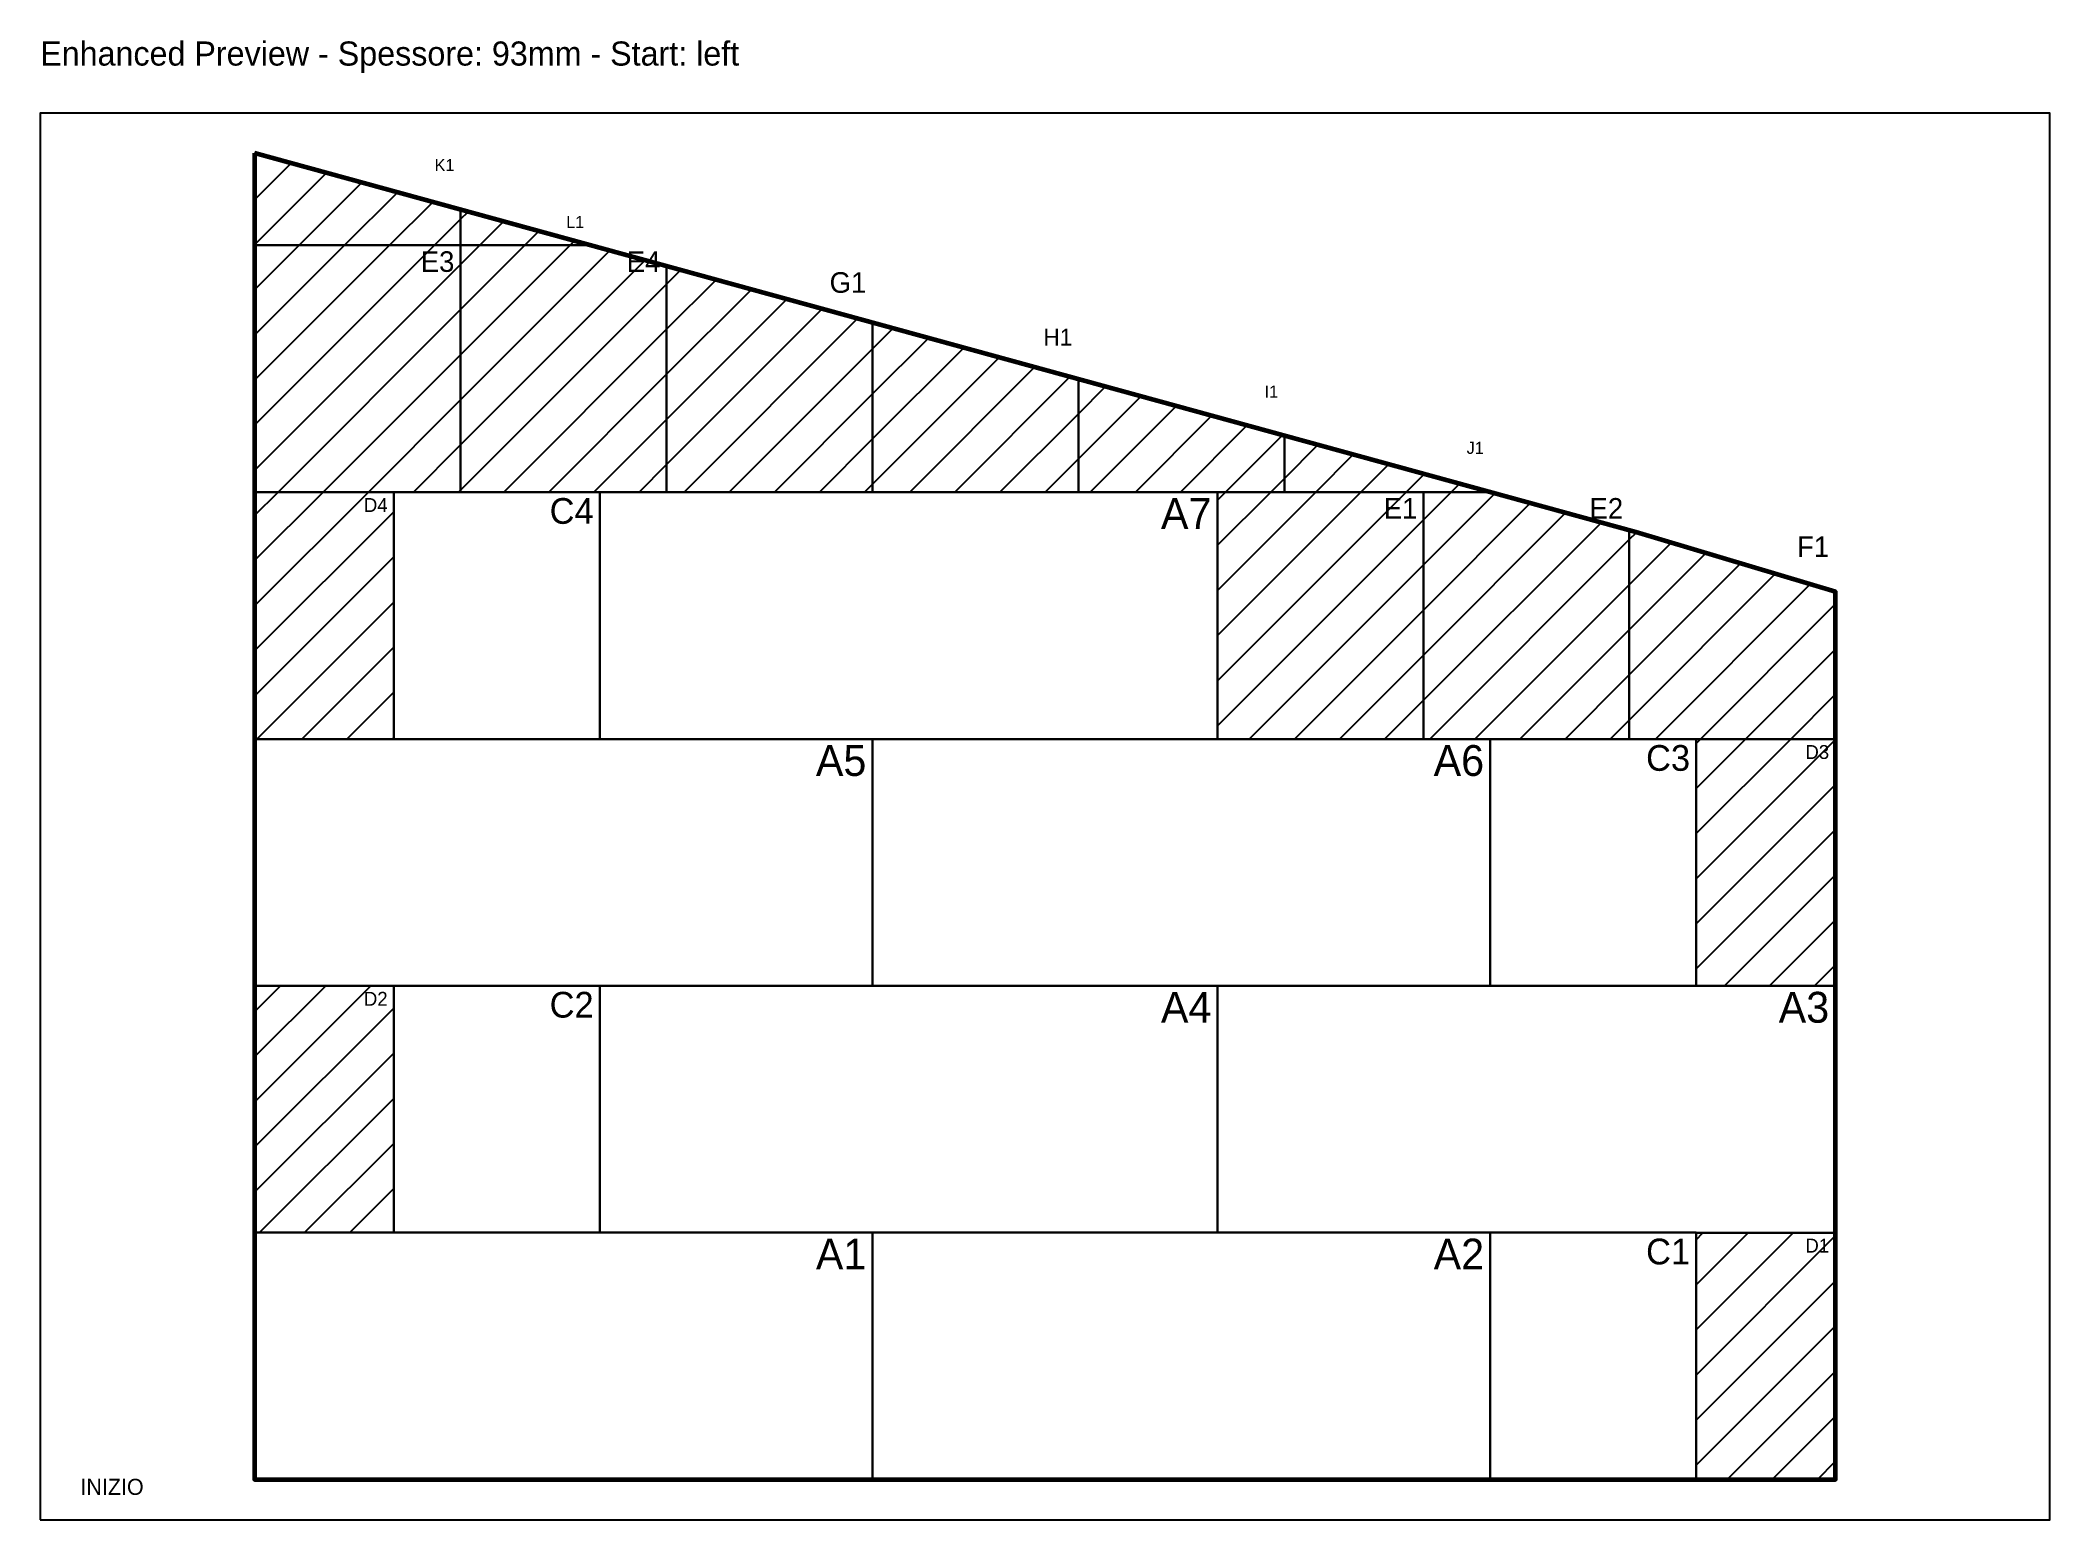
# Model space of a CAD drawing. Header units: metres. Extents: x 0 to 4200, y 0 to 3200.
# Drawn here: x 150 to 1150, y 1800 to 2536 of the extents above; entities that cross this region are included whole.
import ezdxf
from ezdxf.enums import TextEntityAlignment as Align

# ---------------------------------------------------------------- set-up
doc = ezdxf.new("R2010")
doc.units = ezdxf.units.M
for name, color, linetype in [('STEP5_HEADER', 7, 'Continuous'), ('STEP5_PREVIEW_BLOCKS', 253, 'Continuous'), ('STEP5_PREVIEW_BORDER', 8, 'Continuous'), ('STEP5_PREVIEW_CUSTOM', 6, 'Continuous'), ('STEP5_PREVIEW_LABELS', 1, 'Continuous'), ('STEP5_PREVIEW_WALL', 5, 'Continuous')]:
    doc.layers.add(name, color=color, linetype=linetype)

msp = doc.modelspace()

# ---------------------------------------------------------------- texts
at = {"layer": 'STEP5_HEADER', "color": 3}
msp.add_text('Enhanced Preview - Spessore: 93mm - Start: left', height=12, dxfattribs=at).set_placement((150, 2520), align=Align.BOTTOM_LEFT)
at = {"layer": 'STEP5_PREVIEW_LABELS', "color": 1}
for s, height, p in [('K1', 6, (356.1, 2477.1)), ('L1', 6, (420.7, 2448.8)), ('E3', 10.25, (356.1, 2431.2)), ('E4', 10.25, (458.6, 2431.2)), ('G1', 10.25, (561.1, 2420.8)), ('H1', 8.44, (663.6, 2392.7)), ('I1', 6, (766, 2364.4)), ('J1', 6, (868.3, 2336.4)), ('D4', 6.92, (322.9, 2308.4)), ('C4', 12.81, (425.4, 2308.4)), ('A7', 15.35, (732.8, 2308.4)), ('E1', 10.25, (835.3, 2308.4)), ('E2', 10.25, (937.7, 2308.4)), ('F1', 10.25, (1040.2, 2289.3)), ('A5', 15.35, (561.1, 2185.5)), ('A6', 15.35, (868.5, 2185.5)), ('C3', 12.81, (971, 2185.5)), ('D3', 6.92, (1040.2, 2185.5)), ('D2', 6.92, (322.9, 2062.7)), ('C2', 12.81, (425.4, 2062.7)), ('A4', 15.35, (732.8, 2062.7)), ('A3', 15.35, (1040.2, 2062.7)), ('A2', 15.35, (868.5, 1939.9)), ('C1', 12.81, (971, 1939.9)), ('A1', 15.35, (561.1, 1939.9)), ('D1', 6.92, (1040.2, 1939.9))]:
    msp.add_text(s, height=height, dxfattribs=at).set_placement(p, align=Align.TOP_RIGHT)
msp.add_text('INIZIO', height=8, dxfattribs=at).set_placement((170, 1810), align=Align.BOTTOM_LEFT)

# ---------------------------------------------------------------- hatches: boundary and pattern name
at = {"layer": 'STEP5_PREVIEW_CUSTOM'}
h = msp.add_hatch(dxfattribs=at)
h.set_pattern_fill('LINE', scale=5, angle=45)
h.paths.add_polyline_path([(359.2, 2451.9), (359.2, 2434.2), (256.7, 2434.2), (256.7, 2480), (359.2, 2451.9)])
h = msp.add_hatch(dxfattribs=at)
h.set_pattern_fill('LINE', scale=5, angle=45)
h.paths.add_polyline_path([(423.7, 2434.2), (359.2, 2434.2), (359.2, 2451.9), (423.7, 2434.2)])
h = msp.add_hatch(dxfattribs=at)
h.set_pattern_fill('LINE', scale=5, angle=45)
h.paths.add_polyline_path([(256.7, 2311.4), (256.7, 2434.2), (359.2, 2434.2), (359.2, 2311.4), (256.7, 2311.4)])
h = msp.add_hatch(dxfattribs=at)
h.set_pattern_fill('LINE', scale=5, angle=45)
h.paths.add_polyline_path([(359.2, 2311.4), (359.2, 2434.2), (423.7, 2434.2), (461.7, 2423.8), (461.7, 2311.4), (359.2, 2311.4)])
h = msp.add_hatch(dxfattribs=at)
h.set_pattern_fill('LINE', scale=5, angle=45)
h.paths.add_polyline_path([(564.1, 2311.4), (461.7, 2311.4), (461.7, 2423.8), (564.1, 2395.7), (564.2, 2395.7), (564.2, 2311.4), (564.1, 2311.4)])
h = msp.add_hatch(dxfattribs=at)
h.set_pattern_fill('LINE', scale=5, angle=45)
h.paths.add_polyline_path([(564.2, 2311.4), (564.2, 2395.7), (666.6, 2367.5), (666.6, 2311.4), (564.2, 2311.4)])
h = msp.add_hatch(dxfattribs=at)
h.set_pattern_fill('LINE', scale=5, angle=45)
h.paths.add_polyline_path([(666.6, 2311.4), (666.6, 2367.5), (769, 2339.4), (769.1, 2339.4), (769.1, 2311.4), (769, 2311.4), (666.6, 2311.4)])
h = msp.add_hatch(dxfattribs=at)
h.set_pattern_fill('LINE', scale=5, angle=45)
h.paths.add_polyline_path([(871.3, 2311.4), (871.3, 2311.4), (769.1, 2311.4), (769.1, 2339.4), (871.3, 2311.4)])
h = msp.add_hatch(dxfattribs=at)
h.set_pattern_fill('LINE', scale=5, angle=45)
h.paths.add_polyline_path([(256.7, 2188.5), (256.7, 2311.4), (325.9, 2311.4), (325.9, 2188.5), (256.7, 2188.5)])
h = msp.add_hatch(dxfattribs=at)
h.set_pattern_fill('LINE', scale=5, angle=45)
h.paths.add_polyline_path([(735.8, 2311.4), (838.3, 2311.4), (838.3, 2188.5), (735.8, 2188.5), (735.8, 2311.4)])
h = msp.add_hatch(dxfattribs=at)
h.set_pattern_fill('LINE', scale=5, angle=45)
h.paths.add_polyline_path([(871.4, 2311.4), (940.7, 2292.3), (940.7, 2188.5), (838.3, 2188.5), (838.3, 2311.4), (871.4, 2311.4)])
h = msp.add_hatch(dxfattribs=at)
h.set_pattern_fill('LINE', scale=5, angle=45)
h.paths.add_polyline_path([(944, 2291.4), (1043.2, 2261.7), (1043.2, 2188.5), (940.7, 2188.5), (940.7, 2292.3), (944, 2291.4)])
h = msp.add_hatch(dxfattribs=at)
h.set_pattern_fill('LINE', scale=5, angle=45)
h.paths.add_polyline_path([(1043.2, 2065.7), (974, 2065.7), (974, 2188.5), (1043.2, 2188.5), (1043.2, 2065.7)])
h = msp.add_hatch(dxfattribs=at)
h.set_pattern_fill('LINE', scale=5, angle=45)
h.paths.add_polyline_path([(325.9, 1942.9), (256.7, 1942.9), (256.7, 2065.7), (325.9, 2065.7), (325.9, 1942.9)])
h = msp.add_hatch(dxfattribs=at)
h.set_pattern_fill('LINE', scale=5, angle=45)
h.paths.add_polyline_path([(1043.2, 1820.1), (974, 1820.1), (974, 1942.8), (1043.2, 1942.8), (1043.2, 1820.1)])

# ---------------------------------------------------------------- linework, layer by layer
at = {"layer": 'STEP5_PREVIEW_BLOCKS', "lineweight": 25}
for points in [[(325.9, 2188.5), (428.4, 2188.5), (428.4, 2311.4), (325.9, 2311.4), (325.9, 2188.5)], [(428.4, 2188.5), (735.8, 2188.5), (735.8, 2311.4), (428.4, 2311.4), (428.4, 2188.5)], [(256.7, 2065.7), (564.1, 2065.7), (564.1, 2188.5), (256.7, 2188.5), (256.7, 2065.7)], [(564.1, 2065.7), (871.5, 2065.7), (871.5, 2188.5), (564.1, 2188.5), (564.1, 2065.7)], [(871.5, 2065.7), (974, 2065.7), (974, 2188.5), (871.5, 2188.5), (871.5, 2065.7)], [(325.9, 1942.9), (428.4, 1942.9), (428.4, 2065.7), (325.9, 2065.7), (325.9, 1942.9)], [(428.4, 1942.9), (735.8, 1942.9), (735.8, 2065.7), (428.4, 2065.7), (428.4, 1942.9)], [(735.8, 1942.9), (1043.2, 1942.9), (1043.2, 2065.7), (735.8, 2065.7), (735.8, 1942.9)], [(256.7, 1820.1), (564.1, 1820.1), (564.1, 1942.9), (256.7, 1942.9), (256.7, 1820.1)], [(564.1, 1820.1), (871.5, 1820.1), (871.5, 1942.9), (564.1, 1942.9), (564.1, 1820.1)], [(871.5, 1820.1), (974, 1820.1), (974, 1942.9), (871.5, 1942.9), (871.5, 1820.1)]]:
    msp.add_lwpolyline(points, close=True, dxfattribs=at)
at = {"layer": 'STEP5_PREVIEW_BORDER'}
msp.add_lwpolyline([(150, 1800), (1150, 1800), (1150, 2500), (150, 2500), (150, 1800)], dxfattribs=at)
at = {"layer": 'STEP5_PREVIEW_CUSTOM', "color": 6, "lineweight": 30}
for points in [[(359.2, 2451.9), (359.2, 2434.2), (256.7, 2434.2), (256.7, 2480), (359.2, 2451.9)], [(423.7, 2434.2), (359.2, 2434.2), (359.2, 2451.9), (423.7, 2434.2)], [(256.7, 2311.4), (256.7, 2434.2), (359.2, 2434.2), (359.2, 2311.4), (256.7, 2311.4)], [(359.2, 2311.4), (359.2, 2434.2), (423.7, 2434.2), (461.7, 2423.8), (461.7, 2311.4), (359.2, 2311.4)], [(564.1, 2311.4), (461.7, 2311.4), (461.7, 2423.8), (564.1, 2395.7), (564.2, 2395.7), (564.2, 2311.4), (564.1, 2311.4)], [(564.2, 2311.4), (564.2, 2395.7), (666.6, 2367.5), (666.6, 2311.4), (564.2, 2311.4)], [(666.6, 2311.4), (666.6, 2367.5), (769, 2339.4), (769.1, 2339.4), (769.1, 2311.4), (769, 2311.4), (666.6, 2311.4)], [(871.3, 2311.4), (871.3, 2311.4), (769.1, 2311.4), (769.1, 2339.4), (871.3, 2311.4)], [(256.7, 2188.5), (256.7, 2311.4), (325.9, 2311.4), (325.9, 2188.5), (256.7, 2188.5)], [(735.8, 2311.4), (838.3, 2311.4), (838.3, 2188.5), (735.8, 2188.5), (735.8, 2311.4)], [(871.4, 2311.4), (940.7, 2292.3), (940.7, 2188.5), (838.3, 2188.5), (838.3, 2311.4), (871.4, 2311.4)], [(944, 2291.4), (1043.2, 2261.7), (1043.2, 2188.5), (940.7, 2188.5), (940.7, 2292.3), (944, 2291.4)], [(1043.2, 2065.7), (974, 2065.7), (974, 2188.5), (1043.2, 2188.5), (1043.2, 2065.7)], [(325.9, 1942.9), (256.7, 1942.9), (256.7, 2065.7), (325.9, 2065.7), (325.9, 1942.9)], [(1043.2, 1820.1), (974, 1820.1), (974, 1942.8), (1043.2, 1942.8), (1043.2, 1820.1)]]:
    msp.add_lwpolyline(points, close=True, dxfattribs=at)
at = {"layer": 'STEP5_PREVIEW_WALL', "color": 5, "lineweight": 60}
msp.add_lwpolyline([(256.7, 2480), (256.7, 1820), (1043.3, 1820), (1043.3, 2261.7), (944, 2291.4), (256.7, 2480)], close=True, dxfattribs=at)

msp.set_redraw_order([(e.dxf.handle, doc.entitydb.next_handle()) for e in msp.query("TEXT MTEXT ATTDEF DIMENSION ARC_DIMENSION")])  # texts and dimensions are drawn at this point

doc.saveas('drawing.dxf')
